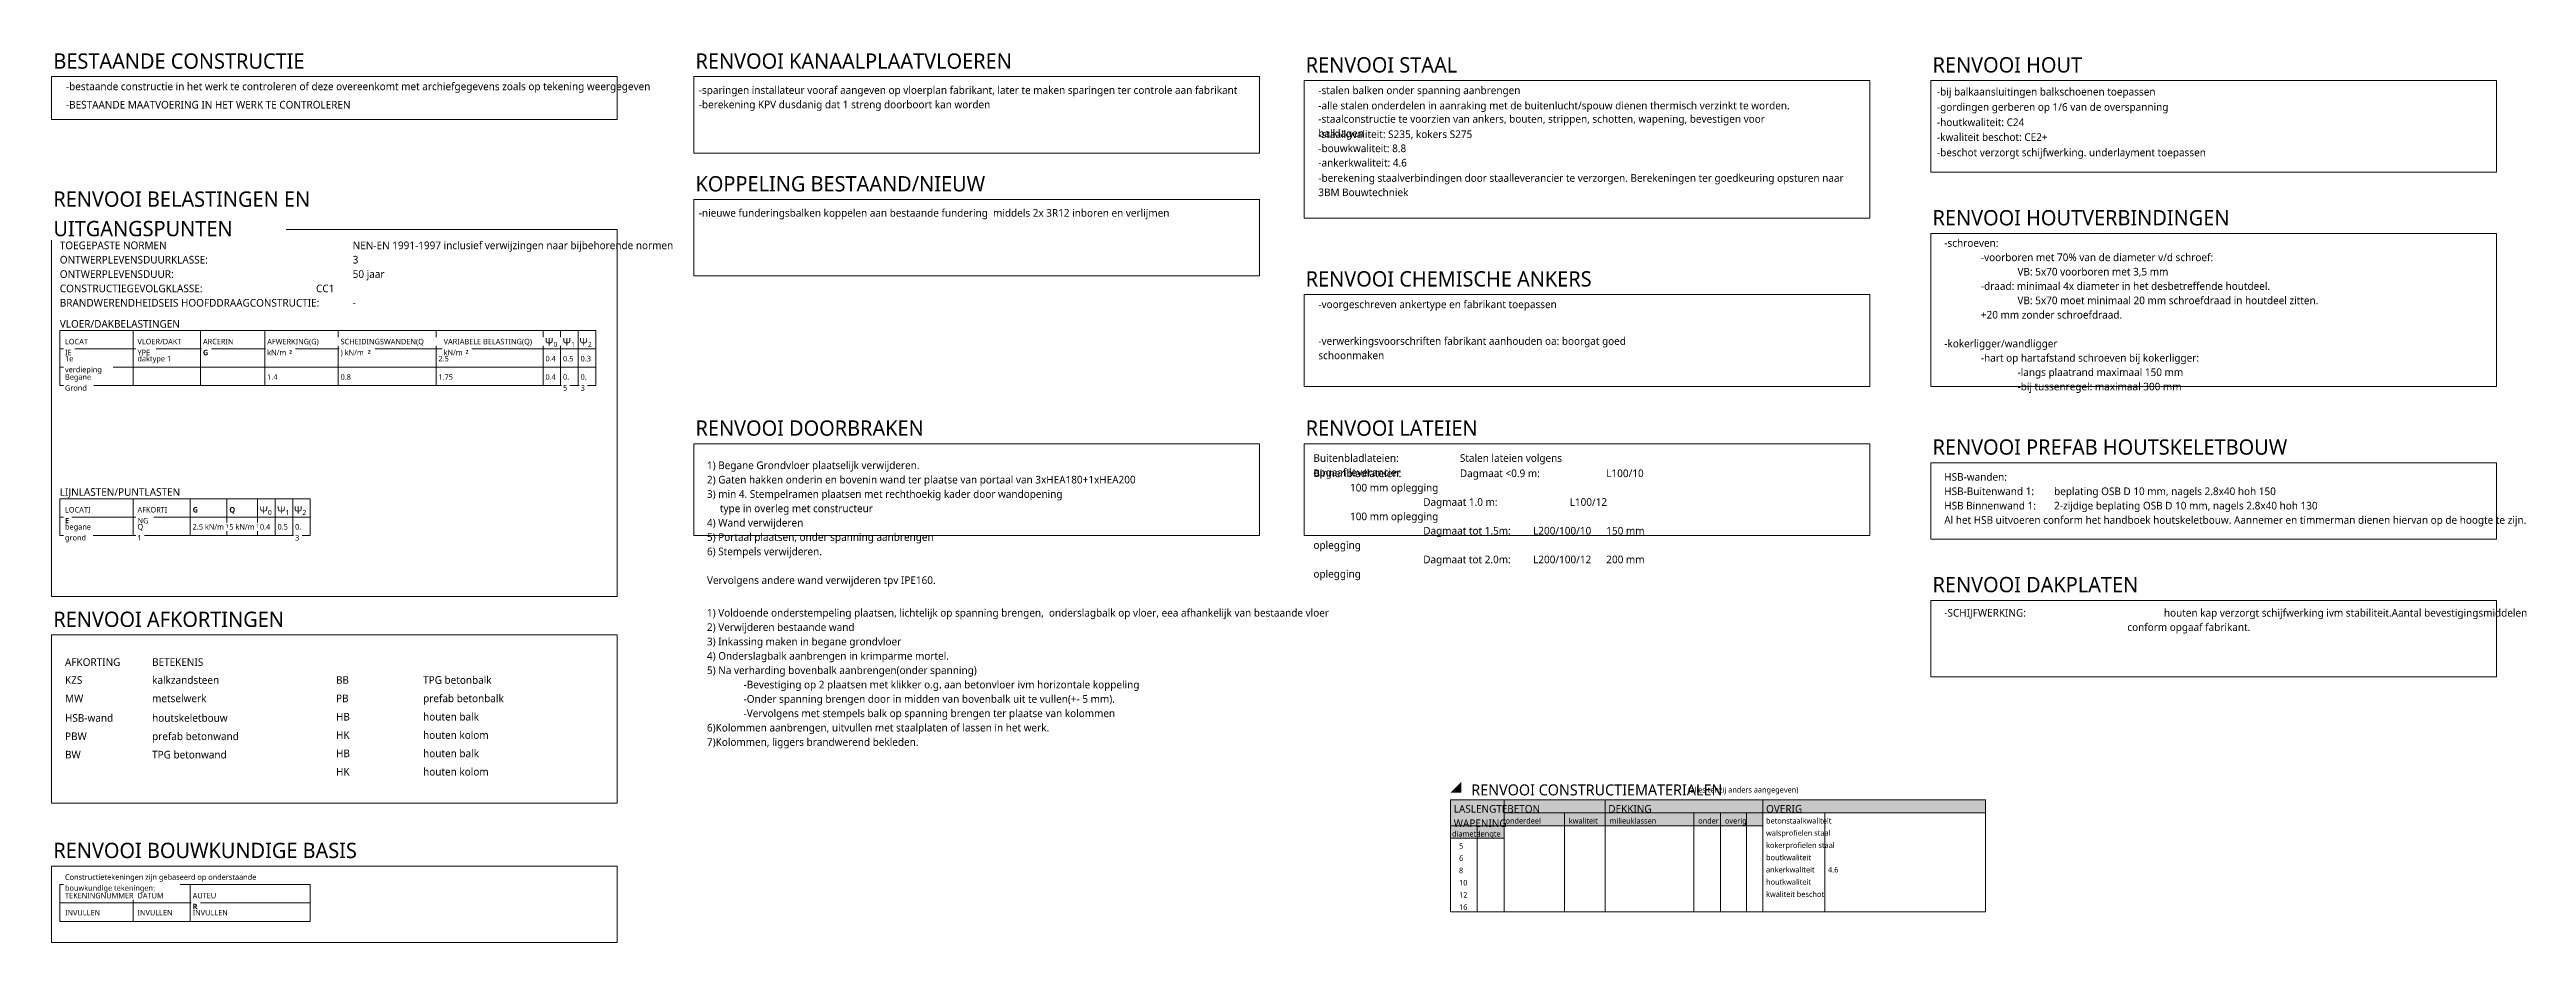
# Model space of a CAD drawing. Header units: millimetres. Extents: x 3415 to 42718, y 1442 to 14886.
# Drawn here: x 14309 to 30509, y 5446 to 11287 of the extents above; entities that cross this region are included whole.
import ezdxf

# ---------------------------------------------------------------- set-up
doc = ezdxf.new("R2010")
doc.units = ezdxf.units.MM
for name, color, linetype, lineweight in [('A-ANNO-NOTE', 131, 'Continuous', 18), ('A-DETL', 90, 'Continuous', 13), ('G-ANNO-TEXT', 231, 'Continuous', 13)]:
    doc.layers.add(name, color=color, linetype=linetype, lineweight=lineweight)
doc.styles.add('Segoe UI', font='segoeui.ttf', dxfattribs={"height": 100})
doc.styles.add('Segoe UI_1', font='segoeui.ttf', dxfattribs={"height": 50})
doc.styles.add('Segoe UI_2', font='segoeui.ttf', dxfattribs={"height": 50})
doc.styles.add('Segoe UI_3', font='segoeui.ttf', dxfattribs={"height": 32.495738})
doc.styles.add('Segoe UI_4', font='segoeui.ttf', dxfattribs={"height": 36})
doc.styles.add('Segoe UI_5', font='segoeui.ttf', dxfattribs={"height": 23.396931})
doc.styles.add('Segoe UI_B', font='segoeui.ttf', dxfattribs={"height": 36})
doc.styles.add('Segoe UI_B_1', font='segoeui.ttf', dxfattribs={"height": 23.396931})
doc.styles.add('Segoe UI_B_2', font='segoeui.ttf', dxfattribs={"height": 50})
doc.styles.add('Segoe UI_B_3', font='segoeui.ttf', dxfattribs={"height": 72})

msp = doc.modelspace()

# ---------------------------------------------------------------- texts
at = {"layer": 'G-ANNO-TEXT', "color": 7, "char_height": 50, "attachment_point": 1, "style": 'Segoe UI_1'}
for s, insert, width in [('-sparingen installateur vooraf aangeven op vloerplan fabrikant, later te maken sparingen ter controle aan fabrikant', (18555.2, 11047), 4287.425), ('-berekening KPV dusdanig dat 1 streng doorboort kan worden', (18555.2, 10953), 2347.341), ('-nieuwe funderingsbalken koppelen aan bestaande fundering  middels 2x 3R12 inboren en verlijmen', (18555.2, 10243.5), 3774.345), ('-schroeven:', (26701.6, 10046.9), 429.704), ('^I', (26701.6, 9953), 290.211), ('-voorboren met 70% van de diameter v/d schroef:', (26941, 9953), 1875.949), ('^I^I', (26701.6, 9859), 580.422), ('^I', (26701.6, 9765.1), 290.211), ('-draad: minimaal 4x diameter in het desbetreffende houtdeel.', (26941, 9765.1), 2312.067), ('VB: 5x70 voorboren met 3,5 mm', (27180.5, 9859), 1212.151), ('^I^I', (26701.6, 9671.2), 580.422), ('^I', (26701.6, 9577.3), 290.211), ('+20 mm zonder schroefdraad.', (26941, 9577.3), 1135.189), ('VB: 5x70 moet minimaal 20 mm schroefdraad in houtdeel zitten.', (27180.5, 9671.2), 2414.683), ('^I', (26701.6, 9295.5), 290.211), ('-kokerligger/wandligger', (26701.6, 9389.4), 905.907), ('-hart op hartafstand schroeven bij kokerligger:', (26941, 9295.5), 1736.455), ('^I^I', (26701.6, 9201.6), 580.422), ('^I^I', (26701.6, 9107.6), 580.422), ('-langs plaatrand maximaal 150 mm', (27180.5, 9201.6), 1327.594), ('-bij tussenregel: maximaal 300 mm', (27180.5, 9107.6), 1313.164), ('^I^I', (26701.6, 9013.7), 580.422), ('^I^I^I', (22575.5, 7976.6), 870.633), ('Dagmaat tot 2.0m:', (23293.8, 7976.6), 699.072), ('^I', (23870.6, 7976.6), 171.561), ('L200/100/12', (24012.1, 7976.6), 479.409), ('^I', (24407.7, 7976.6), 101.013), ('200 mm ', (24491, 7976.6), 335.105), ('Vervolgens andere wand verwijderen tpv IPE160.', (18608.8, 7841), 1819.831), ('oplegging', (22575.5, 7882.6), 383.207), ('1) Voldoende onderstempeling plaatsen, lichtelijk op spanning brengen,  onderslagbalk op vloer, eea afhankelijk van bestaande vloer', (18608.8, 7627.6), 4983.289), ('-SCHIJFWERKING:', (26701.6, 7627.6), 673.418), ('^I^I^I^I', (27257.2, 7627.6), 1067.848), ('houten kap verzorgt schijfwerking ivm stabiliteit.Aantal bevestigingsmiddelen', (28138.3, 7627.6), 2897.299), ('2) Verwijderen bestaande wand', (18608.8, 7533.7), 1180.084), ('^I^I^I^I^I', (26701.6, 7533.7), 1451.054), ('conform opgaaf fabrikant.', (27898.8, 7533.7), 976.455), ('4) Onderslagbalk aanbrengen in krimparme mortel.', (18608.8, 7345.8), 1920.843), ('3) Inkassing maken in begane grondvloer', (18608.8, 7439.8), 1548.86), ('^I', (18608.8, 7158), 290.211), ('5) Na verharding bovenbalk aanbrengen(onder spanning)', (18608.8, 7251.9), 2154.936), ('-Bevestiging op 2 plaatsen met klikker o.g. aan betonvloer ivm horizontale koppeling', (18848.2, 7158), 3184.303), ('^I', (18608.8, 7064), 290.211), ('^I', (18608.8, 6970.1), 290.211), ('-Onder spanning brengen door in midden van bovenbalk uit te vullen(+- 5 mm).', (18848.2, 7064), 3017.552), ('-Vervolgens met stempels balk op spanning brengen ter plaatse van kolommen', (18848.2, 6970.1), 2985.484), ('6)Kolommen aanbrengen, uitvullen met staalplaten of lassen in het werk.', (18608.8, 6876.2), 2730.548), ('7)Kolommen, liggers brandwerend bekleden.', (18608.8, 6782.3), 1681.94)]:
    msp.add_mtext(s, dxfattribs=dict(at, insert=insert, width=width))

# ---------------------------------------------------------------- blocks, each defined once
blk = doc.blocks.new('NLRS_28_GA_renvooi - 3 RENVOOI STAAL-5064073-M_28_01_constructierenvooi')
at = {"layer": 'A-ANNO-NOTE'}
for p, q in [((22514, 11084), (26214, 11084)), ((22514, 10184), (22514, 11084)), ((26214, 11084), (26214, 10184)), ((26214, 10184), (22514, 10184))]:
    blk.add_line(p, q, dxfattribs=at)
at = {"layer": 'A-ANNO-NOTE', "lineweight": 13, "insert": (22525, 11237), "char_height": 100, "width": 1281.1, "attachment_point": 1, "style": 'Segoe UI', "bg_fill": 3, "box_fill_scale": 1.25, "bg_fill_color": 9, "bg_fill_true_color": 13158600, "bg_fill_transparency": 0}
blk.add_mtext('RENVOOI STAAL', dxfattribs=at)
blk = doc.blocks.new('NLRS_28_GA_renvooi - 0 RENVOOI BESTAAND TOESTAND-5064074-M_28_01_constructierenvooi')
at = {"layer": 'A-ANNO-NOTE'}
for p, q in [((14322, 11110), (18022, 11110)), ((14322, 10830), (14322, 11110)), ((18022, 11110), (18022, 10830)), ((18022, 10830), (14322, 10830))]:
    blk.add_line(p, q, dxfattribs=at)
at = {"layer": 'A-ANNO-NOTE', "lineweight": 13, "insert": (14334, 11262), "char_height": 100, "width": 2098.82, "attachment_point": 1, "style": 'Segoe UI', "bg_fill": 3, "box_fill_scale": 1.25, "bg_fill_color": 9, "bg_fill_true_color": 13158600, "bg_fill_transparency": 0}
blk.add_mtext('BESTAANDE CONSTRUCTIE', dxfattribs=at)
blk = doc.blocks.new('NLRS_28_GA_renvooi - 0 RENVOOI BELASTINGEN EN UITGANGSPUNTEN-4098896-M_28_01_constructierenvooi')
at = {"layer": 'A-ANNO-NOTE'}
for p, q in [((14322, 10110), (18022, 10110)), ((14322, 7710), (14322, 10110)), ((18022, 10110), (18022, 7710)), ((18022, 7710), (14322, 7710))]:
    blk.add_line(p, q, dxfattribs=at)
at = {"layer": 'A-ANNO-NOTE', "lineweight": 13, "insert": (14334, 10359), "char_height": 100, "width": 2142.11, "attachment_point": 1, "style": 'Segoe UI', "bg_fill": 3, "box_fill_scale": 1.25, "bg_fill_color": 9, "bg_fill_true_color": 13158600, "bg_fill_transparency": 0}
blk.add_mtext('RENVOOI BELASTINGEN EN', dxfattribs=at)
at = {"layer": 'A-ANNO-NOTE', "lineweight": 13, "insert": (14334, 10166), "char_height": 100, "width": 1495.95, "attachment_point": 1, "style": 'Segoe UI', "bg_fill": 3, "box_fill_scale": 1.25, "bg_fill_color": 9, "bg_fill_true_color": 13158600, "bg_fill_transparency": 0}
blk.add_mtext('UITGANGSPUNTEN', dxfattribs=at)
blk = doc.blocks.new('NLRS_28_GA_renvooi - 0 RENVOOI AFKORTINGEN-5064075-M_28_01_constructierenvooi')
at = {"layer": 'A-ANNO-NOTE'}
for p, q in [((14322, 7458), (18022, 7458)), ((14322, 6358), (14322, 7458)), ((18022, 7458), (18022, 6358)), ((18022, 6358), (14322, 6358))]:
    blk.add_line(p, q, dxfattribs=at)
at = {"layer": 'A-ANNO-NOTE', "lineweight": 13, "insert": (14334, 7610), "char_height": 100, "width": 1933.67, "attachment_point": 1, "style": 'Segoe UI', "bg_fill": 3, "box_fill_scale": 1.25, "bg_fill_color": 9, "bg_fill_true_color": 13158600, "bg_fill_transparency": 0}
blk.add_mtext('RENVOOI AFKORTINGEN', dxfattribs=at)
blk = doc.blocks.new('NLRS_28_GA_renvooi - 0 RENVOOI BOUWKUNDIGE BASIS-4098898-M_28_01_constructierenvooi')
at = {"layer": 'A-ANNO-NOTE'}
for p, q in [((14322, 5946), (18022, 5946)), ((14322, 5446), (14322, 5946)), ((18022, 5946), (18022, 5446)), ((18022, 5446), (14322, 5446))]:
    blk.add_line(p, q, dxfattribs=at)
at = {"layer": 'A-ANNO-NOTE', "lineweight": 13, "insert": (14334, 6098), "char_height": 100, "width": 2526.92, "attachment_point": 1, "style": 'Segoe UI', "bg_fill": 3, "box_fill_scale": 1.25, "bg_fill_color": 9, "bg_fill_true_color": 13158600, "bg_fill_transparency": 0}
blk.add_mtext('RENVOOI BOUWKUNDIGE BASIS', dxfattribs=at)
blk = doc.blocks.new('NLRS_28_GA_renvooi - 5 RENVOOI HOUT-5064076-M_28_01_constructierenvooi')
at = {"layer": 'A-ANNO-NOTE'}
for p, q in [((26614, 11084), (30314, 11084)), ((26614, 10484), (26614, 11084)), ((30314, 11084), (30314, 10484)), ((30314, 10484), (26614, 10484))]:
    blk.add_line(p, q, dxfattribs=at)
at = {"layer": 'A-ANNO-NOTE', "lineweight": 13, "insert": (26625, 11237), "char_height": 100, "width": 1257.05, "attachment_point": 1, "style": 'Segoe UI', "bg_fill": 3, "box_fill_scale": 1.25, "bg_fill_color": 9, "bg_fill_true_color": 13158600, "bg_fill_transparency": 0}
blk.add_mtext('RENVOOI HOUT', dxfattribs=at)
blk = doc.blocks.new('NLRS_28_GA_renvooi - 5 RENVOOI HOUTVERBINDINGEN-4098900-M_28_01_constructierenvooi')
at = {"layer": 'A-ANNO-NOTE'}
for p, q in [((26614, 10084), (30314, 10084)), ((26614, 9084), (26614, 10084)), ((30314, 10084), (30314, 9084)), ((30314, 9084), (26614, 9084))]:
    blk.add_line(p, q, dxfattribs=at)
at = {"layer": 'A-ANNO-NOTE', "lineweight": 13, "insert": (26625, 10237), "char_height": 100, "width": 2475.61, "attachment_point": 1, "style": 'Segoe UI', "bg_fill": 3, "box_fill_scale": 1.25, "bg_fill_color": 9, "bg_fill_true_color": 13158600, "bg_fill_transparency": 0}
blk.add_mtext('RENVOOI HOUTVERBINDINGEN', dxfattribs=at)
blk = doc.blocks.new('NLRS_28_GA_renvooi - 5 RENVOOI PREFAB HOUTSKELETBOUW-4098901-M_28_01_constructierenvooi')
at = {"layer": 'A-ANNO-NOTE'}
for p, q in [((26614, 8584), (30314, 8584)), ((26614, 8084), (26614, 8584)), ((30314, 8584), (30314, 8084)), ((30314, 8084), (26614, 8084))]:
    blk.add_line(p, q, dxfattribs=at)
at = {"layer": 'A-ANNO-NOTE', "lineweight": 13, "insert": (26625, 8737), "char_height": 100, "width": 2950.21, "attachment_point": 1, "style": 'Segoe UI', "bg_fill": 3, "box_fill_scale": 1.25, "bg_fill_color": 9, "bg_fill_true_color": 13158600, "bg_fill_transparency": 0}
blk.add_mtext('RENVOOI PREFAB HOUTSKELETBOUW', dxfattribs=at)
blk = doc.blocks.new('NLRS_28_GA_renvooi - 5 RENVOOI DAKPLATEN-4098902-M_28_01_constructierenvooi')
at = {"layer": 'A-ANNO-NOTE'}
for p, q in [((26614, 7684), (30314, 7684)), ((26614, 7184), (26614, 7684)), ((30314, 7684), (30314, 7184)), ((30314, 7184), (26614, 7184))]:
    blk.add_line(p, q, dxfattribs=at)
at = {"layer": 'A-ANNO-NOTE', "lineweight": 13, "insert": (26625, 7837), "char_height": 100, "width": 1728.44, "attachment_point": 1, "style": 'Segoe UI', "bg_fill": 3, "box_fill_scale": 1.25, "bg_fill_color": 9, "bg_fill_true_color": 13158600, "bg_fill_transparency": 0}
blk.add_mtext('RENVOOI DAKPLATEN', dxfattribs=at)
blk = doc.blocks.new('NLRS_28_GA_renvooi - 2 RENVOOI KANAALPLAATVLOEREN-4098903-M_28_01_constructierenvooi')
at = {"layer": 'A-ANNO-NOTE'}
for p, q in [((18522, 11110), (22222, 11110)), ((18522, 10610), (18522, 11110)), ((22222, 11110), (22222, 10610)), ((22222, 10610), (18522, 10610))]:
    blk.add_line(p, q, dxfattribs=at)
at = {"layer": 'A-ANNO-NOTE', "lineweight": 13, "insert": (18534, 11262), "char_height": 100, "width": 2671.22, "attachment_point": 1, "style": 'Segoe UI', "bg_fill": 3, "box_fill_scale": 1.25, "bg_fill_color": 9, "bg_fill_true_color": 13158600, "bg_fill_transparency": 0}
blk.add_mtext('RENVOOI KANAALPLAATVLOEREN', dxfattribs=at)
blk = doc.blocks.new('NLRS_28_GA_renvooi - 2 RENVOOI CHEMISCHE ANKERS-4098904-M_28_01_constructierenvooi')
at = {"layer": 'A-ANNO-NOTE'}
for p, q in [((22514, 9684), (26214, 9684)), ((22514, 9084), (22514, 9684)), ((26214, 9684), (26214, 9084)), ((26214, 9084), (22514, 9084))]:
    blk.add_line(p, q, dxfattribs=at)
at = {"layer": 'A-ANNO-NOTE', "lineweight": 13, "insert": (22525, 9837), "char_height": 100, "width": 2403.46, "attachment_point": 1, "style": 'Segoe UI', "bg_fill": 3, "box_fill_scale": 1.25, "bg_fill_color": 9, "bg_fill_true_color": 13158600, "bg_fill_transparency": 0}
blk.add_mtext('RENVOOI CHEMISCHE ANKERS', dxfattribs=at)
blk = doc.blocks.new('NLRS_28_GA_renvooi - 2 RENVOOI LATEIEN-4098905-M_28_01_constructierenvooi')
at = {"layer": 'A-ANNO-NOTE'}
for p, q in [((22514, 8708), (26214, 8708)), ((22514, 8108), (22514, 8708)), ((26214, 8708), (26214, 8108)), ((26214, 8108), (22514, 8108))]:
    blk.add_line(p, q, dxfattribs=at)
at = {"layer": 'A-ANNO-NOTE', "lineweight": 13, "insert": (22525, 8861), "char_height": 100, "width": 1430.21, "attachment_point": 1, "style": 'Segoe UI', "bg_fill": 3, "box_fill_scale": 1.25, "bg_fill_color": 9, "bg_fill_true_color": 13158600, "bg_fill_transparency": 0}
blk.add_mtext('RENVOOI LATEIEN', dxfattribs=at)
blk = doc.blocks.new('NLRS_28_GA_renvooi - 2 KOPPELING BESTAAND_NIEUW-4098906-M_28_01_constructierenvooi')
at = {"layer": 'A-ANNO-NOTE'}
for p, q in [((18522, 10307), (22222, 10307)), ((18522, 9807), (18522, 10307)), ((22222, 10307), (22222, 9807)), ((22222, 9807), (18522, 9807))]:
    blk.add_line(p, q, dxfattribs=at)
at = {"layer": 'A-ANNO-NOTE', "lineweight": 13, "insert": (18534, 10459), "char_height": 100, "width": 2411.48, "attachment_point": 1, "style": 'Segoe UI', "bg_fill": 3, "box_fill_scale": 1.25, "bg_fill_color": 9, "bg_fill_true_color": 13158600, "bg_fill_transparency": 0}
blk.add_mtext('KOPPELING BESTAAND/NIEUW', dxfattribs=at)
blk = doc.blocks.new('NLRS_28_LAB_betonstempel - Type 1-4098956-M_28_01_constructierenvooi')
at = {"layer": 'A-ANNO-NOTE', "lineweight": 13}
for points in [[(23472, 6427), (23543, 6498), (23543, 6427)], [(26972, 6378), (26972, 6293), (25514, 6293), (25514, 6208), (23822, 6208), (23822, 6128), (23472, 6128), (23472, 6208), (23472, 6378)]]:
    blk.add_hatch(color=256, dxfattribs=at).paths.add_polyline_path(points)
at = {"layer": 'A-ANNO-NOTE'}
for p, q in [((26972, 6378), (23472, 6378)), ((23472, 6378), (23472, 6208)), ((23472, 6378), (26972, 6378)), ((23472, 5647), (23472, 6378)), ((23822, 5647), (23822, 6378)), ((24483, 5647), (24483, 6378)), ((25514, 5647), (25514, 6378)), ((26972, 6293), (26972, 6378)), ((26972, 6378), (26972, 5647)), ((23472, 6208), (23472, 6128)), ((23472, 6208), (25514, 6208)), ((23647, 5647), (23647, 6208)), ((23822, 6293), (26972, 6293)), ((23822, 6128), (23822, 6208)), ((23822, 6208), (25514, 6208)), ((24217, 5647), (24217, 6293)), ((25064, 5647), (25064, 6293)), ((25238, 5647), (25238, 6293)), ((25409, 5647), (25409, 6293)), ((25514, 6208), (25514, 6293)), ((25514, 6293), (26972, 6293)), ((25920, 5647), (25920, 6293)), ((23472, 6128), (23822, 6128)), ((23472, 6128), (23822, 6128)), ((26972, 5647), (23472, 5647))]:
    blk.add_line(p, q, dxfattribs=at)
at = {"layer": 'A-ANNO-NOTE', "lineweight": 13, "attachment_point": 1}
for s, insert, char_height, width, style in [('RENVOOI CONSTRUCTIEMATERIALEN', (23608, 6480), 72, 2190.21, 'Segoe UI_B_3'), ('LASLENGTE ', (23493, 6345), 50, 485.82, 'Segoe UI_B_2'), ('BETON', (23843, 6345), 50, 280.59, 'Segoe UI_B_2'), ('DEKKING', (24504, 6345), 50, 371.98, 'Segoe UI_B_2'), ('(alles tenzij anders aangegeven)', (25026, 6463), 36, 907.51, 'Segoe UI_4'), ('OVERIG', (25536, 6345), 50, 309.45, 'Segoe UI_B_2'), ('diameter', (23482, 6175), 36, 253.33, 'Segoe UI_4'), ('WAPENING', (23493, 6251), 50, 464.98, 'Segoe UI_B_2'), ('lengte', (23657, 6175), 36, 181.18, 'Segoe UI_4'), ('onderdeel', (23832, 6260), 36, 290.21, 'Segoe UI_4'), ('kwaliteit', (24246, 6260), 36, 237.3, 'Segoe UI_4'), ('milieuklassen', (24512, 6260), 36, 378.4, 'Segoe UI_4'), ('onder', (25092, 6260), 36, 168.35, 'Segoe UI_4'), ('overig', (25267, 6260), 36, 177.97, 'Segoe UI_4'), ('walsprofielen staal', (25536, 6180), 36, 524.3, 'Segoe UI_4'), ('betonstaalkwaliteit', (25536, 6260), 36, 535.53, 'Segoe UI_4'), ('6', (23528, 6015), 36, 35.27, 'Segoe UI_4'), ('5', (23528, 6095), 36, 35.27, 'Segoe UI_4'), ('kokerprofielen staal', (25536, 6100), 36, 559.58, 'Segoe UI_4'), ('boutkwaliteit', (25536, 6020), 36, 371.98, 'Segoe UI_4'), ('8', (23528, 5935), 36, 35.27, 'Segoe UI_4'), ('10', (23528, 5855), 36, 70.55, 'Segoe UI_4'), ('ankerkwaliteit', (25536, 5940), 36, 394.43, 'Segoe UI_4'), ('houtkwaliteit ', (25536, 5860), 36, 388.02, 'Segoe UI_4'), ('12', (23528, 5775), 36, 70.55, 'Segoe UI_4'), ('16', (23528, 5695), 36, 70.55, 'Segoe UI_4'), ('kwaliteit beschot', (25536, 5780), 36, 479.41, 'Segoe UI_4')]:
    blk.add_mtext(s, dxfattribs=dict(at, insert=insert, char_height=char_height, width=width, style=style))
blk = doc.blocks.new('NLRS_28_GA_renvooi - 0 RENVOOI DOORBRAKEN-4098907-M_28_01_constructierenvooi')
at = {"layer": 'A-ANNO-NOTE'}
for p, q in [((18522, 8708), (22222, 8708)), ((18522, 8108), (18522, 8708)), ((22222, 8708), (22222, 8108)), ((22222, 8108), (18522, 8108))]:
    blk.add_line(p, q, dxfattribs=at)
at = {"layer": 'A-ANNO-NOTE', "lineweight": 13, "insert": (18534, 8861), "char_height": 100, "width": 1916.03, "attachment_point": 1, "style": 'Segoe UI', "bg_fill": 3, "box_fill_scale": 1.25, "bg_fill_color": 9, "bg_fill_true_color": 13158600, "bg_fill_transparency": 0}
blk.add_mtext('RENVOOI DOORBRAKEN', dxfattribs=at)

# ---------------------------------------------------------------- linework, layer by layer
at = {"layer": 'A-DETL', "lineweight": 18}
for p, q in [((14376.6, 9448.5), (17881.6, 9448.5)), ((14376.6, 9448.5), (14376.6, 9328.5)), ((14856.6, 9448.5), (14856.6, 9328.5)), ((15296.6, 9448.5), (15296.6, 9328.5)), ((15716.6, 9448.5), (15716.6, 9328.5)), ((16196.6, 9448.5), (16196.6, 9328.5)), ((16836.6, 9448.5), (16836.6, 9328.5)), ((17536.6, 9448.5), (17536.6, 9328.5)), ((17651.6, 9448.5), (17651.6, 9328.5)), ((17766.6, 9448.5), (17766.6, 9328.5)), ((17881.6, 9448.5), (17881.6, 9328.5)), ((14376.6, 9328.5), (17881.6, 9328.5)), ((14376.6, 9328.5), (17881.6, 9328.5)), ((14376.6, 9328.5), (14376.6, 9208.5)), ((14856.6, 9328.5), (14856.6, 9208.5)), ((15296.6, 9328.5), (15296.6, 9208.5)), ((15716.6, 9328.5), (15716.6, 9208.5)), ((16196.6, 9328.5), (16196.6, 9208.5)), ((16836.6, 9328.5), (16836.6, 9208.5)), ((17536.6, 9328.5), (17536.6, 9208.5)), ((17651.6, 9328.5), (17651.6, 9208.5)), ((17766.6, 9328.5), (17766.6, 9208.5)), ((17881.6, 9328.5), (17881.6, 9208.5)), ((14376.6, 9208.5), (17881.6, 9208.5)), ((14376.6, 9208.5), (17881.6, 9208.5)), ((14376.6, 9208.5), (14376.6, 9088.5)), ((14376.6, 9088.5), (17881.6, 9088.5)), ((14856.6, 9208.5), (14856.6, 9088.5)), ((15296.6, 9208.5), (15296.6, 9088.5)), ((15716.6, 9208.5), (15716.6, 9088.5)), ((16196.6, 9208.5), (16196.6, 9088.5)), ((16836.6, 9208.5), (16836.6, 9088.5)), ((17536.6, 9208.5), (17536.6, 9088.5)), ((17651.6, 9208.5), (17651.6, 9088.5)), ((17766.6, 9208.5), (17766.6, 9088.5)), ((17881.6, 9208.5), (17881.6, 9088.5)), ((14376.6, 8348.5), (16014.1, 8348.5)), ((14376.6, 8348.5), (14376.6, 8228.5)), ((14856.6, 8348.5), (14856.6, 8228.5)), ((15229.1, 8348.5), (15229.1, 8228.5)), ((15469.1, 8348.5), (15469.1, 8228.5)), ((15669.1, 8348.5), (15669.1, 8228.5)), ((15784.1, 8348.5), (15784.1, 8228.5)), ((15899.1, 8348.5), (15899.1, 8228.5)), ((16014.1, 8348.5), (16014.1, 8228.5)), ((14376.6, 8228.5), (16014.1, 8228.5)), ((14376.6, 8228.5), (16014.1, 8228.5)), ((14376.6, 8228.5), (14376.6, 8108.5)), ((14376.6, 8108.5), (16014.1, 8108.5)), ((14856.6, 8228.5), (14856.6, 8108.5)), ((15229.1, 8228.5), (15229.1, 8108.5)), ((15469.1, 8228.5), (15469.1, 8108.5)), ((15669.1, 8228.5), (15669.1, 8108.5)), ((15784.1, 8228.5), (15784.1, 8108.5)), ((15899.1, 8228.5), (15899.1, 8108.5)), ((16014.1, 8228.5), (16014.1, 8108.5)), ((14376.6, 5824.2), (16014.1, 5824.2)), ((14376.6, 5824.2), (14376.6, 5704.2)), ((14376.6, 5704.2), (16014.1, 5704.2)), ((14376.6, 5704.2), (16014.1, 5704.2)), ((14376.6, 5704.2), (14376.6, 5584.2)), ((14856.6, 5824.2), (14856.6, 5704.2)), ((14856.6, 5704.2), (14856.6, 5584.2)), ((15229.1, 5824.2), (15229.1, 5704.2)), ((15229.1, 5704.2), (15229.1, 5584.2)), ((16014.1, 5824.2), (16014.1, 5704.2)), ((16014.1, 5704.2), (16014.1, 5584.2)), ((14376.6, 5584.2), (16014.1, 5584.2))]:
    msp.add_line(p, q, dxfattribs=at)

# ---------------------------------------------------------------- block references
at = {"layer": 'A-ANNO-NOTE', "lineweight": 13}
for name in ['NLRS_28_GA_renvooi - 0 RENVOOI BESTAAND TOESTAND-5064074-M_28_01_constructierenvooi', 'NLRS_28_GA_renvooi - 3 RENVOOI STAAL-5064073-M_28_01_constructierenvooi', 'NLRS_28_GA_renvooi - 5 RENVOOI HOUT-5064076-M_28_01_constructierenvooi', 'NLRS_28_GA_renvooi - 2 RENVOOI CHEMISCHE ANKERS-4098904-M_28_01_constructierenvooi', 'NLRS_28_GA_renvooi - 0 RENVOOI DOORBRAKEN-4098907-M_28_01_constructierenvooi', 'NLRS_28_GA_renvooi - 2 RENVOOI LATEIEN-4098905-M_28_01_constructierenvooi', 'NLRS_28_GA_renvooi - 5 RENVOOI PREFAB HOUTSKELETBOUW-4098901-M_28_01_constructierenvooi', 'NLRS_28_LAB_betonstempel - Type 1-4098956-M_28_01_constructierenvooi']:
    msp.add_blockref(name, (0, 0), dxfattribs=at)

msp.set_redraw_order([(e.dxf.handle, doc.entitydb.next_handle()) for e in msp.query("TEXT MTEXT ATTDEF DIMENSION ARC_DIMENSION")])  # texts and dimensions are drawn at this point

# ---------------------------------------------------------------- next in the draw order: block references
at = {"layer": 'A-ANNO-NOTE', "lineweight": 13}
for name in ['NLRS_28_GA_renvooi - 2 RENVOOI KANAALPLAATVLOEREN-4098903-M_28_01_constructierenvooi', 'NLRS_28_GA_renvooi - 0 RENVOOI BELASTINGEN EN UITGANGSPUNTEN-4098896-M_28_01_constructierenvooi', 'NLRS_28_GA_renvooi - 2 KOPPELING BESTAAND_NIEUW-4098906-M_28_01_constructierenvooi', 'NLRS_28_GA_renvooi - 5 RENVOOI HOUTVERBINDINGEN-4098900-M_28_01_constructierenvooi', 'NLRS_28_GA_renvooi - 5 RENVOOI DAKPLATEN-4098902-M_28_01_constructierenvooi', 'NLRS_28_GA_renvooi - 0 RENVOOI BOUWKUNDIGE BASIS-4098898-M_28_01_constructierenvooi']:
    msp.add_blockref(name, (0, 0), dxfattribs=at)

# ---------------------------------------------------------------- next in the draw order: texts
at = {"layer": 'A-ANNO-NOTE', "lineweight": 13, "insert": (25941.6, 5940.1), "char_height": 36, "width": 84.979, "attachment_point": 1, "style": 'Segoe UI_4', "bg_fill": 3, "box_fill_scale": 1.25, "bg_fill_color": 9, "bg_fill_true_color": 13158600, "bg_fill_transparency": 0}
msp.add_mtext('4.6', dxfattribs=at)
at = {"layer": 'G-ANNO-TEXT', "color": 7, "char_height": 50, "attachment_point": 1}
for s, insert, width, style in [('-bestaande constructie in het werk te controleren of deze overeenkomt met archiefgegevens zoals op tekening weergegeven', (14416, 11071.3), 4688.269, 'Segoe UI_1'), ('-stalen balken onder spanning aanbrengen', (22607.6, 11045.5), 1612.995, 'Segoe UI_1'), ('-BESTAANDE MAATVOERING IN HET WERK TE CONTROLEREN', (14416, 10951.3), 2353.755, 'Segoe UI_1'), ('-alle stalen onderdelen in aanraking met de buitenlucht/spouw dienen thermisch verzinkt te worden.', (22607.6, 10945.8), 3772.741, 'Segoe UI_1'), ('-staalconstructie te voorzien van ankers, bouten, strippen, schotten, wapening, bevestigen voor ', (22607.6, 10858.3), 3570.716, 'Segoe UI_1'), ('-staalkwaliteit: S235, kokers S275', (22607.6, 10758.3), 1234.599, 'Segoe UI_1'), ('balklagen ', (22607.6, 10764.4), 386.413, 'Segoe UI_1'), ('-bouwkwaliteit: 8.8', (22607.6, 10666), 705.485, 'Segoe UI_1'), ('-ankerkwaliteit: 4.6', (22607.6, 10572), 703.882, 'Segoe UI_1'), ('-berekening staalverbindingen door staalleverancier te verzorgen. Berekeningen ter goedkeuring opsturen naar ', (22607.6, 10472), 4192.826, 'Segoe UI_1'), ('3BM Bouwtechniek', (22607.6, 10378.1), 718.312, 'Segoe UI_1'), ('-voorgeschreven ankertype en fabrikant toepassen', (22607.6, 9645.5), 1898.396, 'Segoe UI_1'), ('-verwerkingsvoorschriften fabrikant aanhouden oa: boorgat goed ', (22607.6, 9405.5), 2470.801, 'Segoe UI_1'), ('schoonmaken', (22607.6, 9311.6), 521.097, 'Segoe UI_1'), ('1) Begane Grondvloer plaatselijk verwijderen.', (18608.8, 8592.5), 1686.751, 'Segoe UI_1'), ('Buitenbladlateien:', (22575.5, 8640.1), 671.814, 'Segoe UI_1'), ('^I^I', (23129.8, 8640.1), 489.029, 'Segoe UI_1'), ('Stalen lateien volgens ', (23533.3, 8640.1), 843.375, 'Segoe UI_1'), ('2) Gaten hakken onderin en bovenin wand ter plaatse van portaal van 3xHEA180+1xHEA200', (18608.8, 8498.5), 3458.48, 'Segoe UI_1'), ('^I', (22575.5, 8446.2), 290.211, 'Segoe UI_1'), ('opgaaf leverancier', (22575.5, 8546.2), 691.055, 'Segoe UI_1'), ('Binnenbladlateien:', (22575.5, 8540.1), 691.055, 'Segoe UI_1'), ('100 mm oplegging', (22814.9, 8446.2), 718.312, 'Segoe UI_1'), ('^I^I', (23145.6, 8540.1), 469.789, 'Segoe UI_1'), ('Dagmaat <0.9 m:', (23533.3, 8540.1), 649.367, 'Segoe UI_1'), ('^I^I', (24069, 8540.1), 511.477, 'Segoe UI_1'), ('L100/10', (24491, 8540.1), 306.245, 'Segoe UI_1'), ('^I', (24743.7, 8540.1), 274.177, 'Segoe UI_1'), ('HSB-wanden:', (26701.6, 8516.5), 540.337, 'Segoe UI_B_2'), ('HSB-Buitenwand 1:', (26701.6, 8422.6), 716.709, 'Segoe UI_1'), ('beplating OSB D 10 mm, nagels 2.8x40 hoh 150', (27419.9, 8422.6), 1792.573, 'Segoe UI_1'), ('3) min 4. Stempelramen plaatsen met rechthoekig kader door wandopening', (18608.8, 8404.6), 2847.594, 'Segoe UI_1'), ('     type in overleg met constructeur', (18608.8, 8310.7), 1343.628, 'Segoe UI_1'), ('^I^I^I', (22575.5, 8352.3), 870.633, 'Segoe UI_1'), ('Dagmaat 1.0 m:', (23293.8, 8352.3), 591.645, 'Segoe UI_1'), ('^I^I', (23782, 8352.3), 569.198, 'Segoe UI_1'), ('L100/12', (24251.6, 8352.3), 306.245, 'Segoe UI_1'), ('^I', (24504.3, 8352.3), 274.177, 'Segoe UI_1'), ('HSB Binnenwand 1:', (26701.6, 8328.6), 726.329, 'Segoe UI_1'), ('^I', (27292.9, 8422.6), 153.924, 'Segoe UI_1'), ('^I', (27300.9, 8328.6), 144.304, 'Segoe UI_1'), ('2-zijdige beplating OSB D 10 mm, nagels 2.8x40 hoh 130 ', (27419.9, 8328.6), 2166.16, 'Segoe UI_1'), ('4) Wand verwijderen', (18608.8, 8216.8), 774.43, 'Segoe UI_1'), ('5) Portaal plaatsen, onder spanning aanbrengen', (18608.8, 8122.8), 1800.59, 'Segoe UI_1'), ('^I', (22575.5, 8258.3), 290.211, 'Segoe UI_1'), ('^I^I^I', (22575.5, 8164.4), 870.633, 'Segoe UI_1'), ('100 mm oplegging', (22814.9, 8258.3), 718.312, 'Segoe UI_1'), ('Dagmaat tot 1.5m:', (23293.8, 8164.4), 699.072, 'Segoe UI_1'), ('^I', (23870.6, 8164.4), 171.561, 'Segoe UI_1'), ('L200/100/10', (24012.1, 8164.4), 479.409, 'Segoe UI_1'), ('^I', (24407.7, 8164.4), 101.013, 'Segoe UI_1'), ('150 mm ', (24491, 8164.4), 335.105, 'Segoe UI_1'), ('Al het HSB uitvoeren conform het handboek houtskeletbouw. Aannemer en timmerman dienen hiervan op de hoogte te zijn.', (26701.6, 8234.7), 4675.441, 'Segoe UI_1'), ('6) Stempels verwijderen.', (18608.8, 8028.9), 913.924, 'Segoe UI_1'), ('oplegging', (22575.5, 8070.5), 383.207, 'Segoe UI_1')]:
    msp.add_mtext(s, dxfattribs=dict(at, insert=insert, width=width, style=style))
at = {"layer": 'G-ANNO-TEXT', "color": 39, "char_height": 50, "attachment_point": 1, "style": 'Segoe UI_1'}
for s, insert, width in [('-bij balkaansluitingen balkschoenen toepassen', (26653.8, 11036.4), 1746.075), ('-gordingen gerberen op 1/6 van de overspanning', (26653.8, 10936.4), 1866.329), ('-houtkwaliteit: C24', (26653.8, 10836.4), 707.088), ('-kwaliteit beschot: CE2+', (26653.8, 10739.2), 905.907), ('-beschot verzorgt schijfwerking. underlayment toepassen', (26653.8, 10639.2), 2138.902)]:
    msp.add_mtext(s, dxfattribs=dict(at, insert=insert, width=width))

# ---------------------------------------------------------------- next in the draw order: block references
at = {"layer": 'A-ANNO-NOTE', "lineweight": 13}
msp.add_blockref('NLRS_28_GA_renvooi - 0 RENVOOI AFKORTINGEN-5064075-M_28_01_constructierenvooi', (0, 0), dxfattribs=at)

# ---------------------------------------------------------------- next in the draw order: texts
at = {"layer": 'G-ANNO-TEXT', "color": 39, "attachment_point": 1}
for s, insert, char_height, width, style in [('TOEGEPASTE NORMEN', (14376, 10031.3), 50, 877.046, 'Segoe UI_1'), ('ONTWERPLEVENSDUURKLASSE:', (14376, 9937.4), 50, 1205.738, 'Segoe UI_1'), ('^I^I^I^I^I', (15099.6, 10031.3), 50, 1444.641, 'Segoe UI_1'), ('^I^I^I^I', (15370.8, 9937.4), 50, 1115.949, 'Segoe UI_1'), ('3', (16291.6, 9937.4), 50, 46.498, 'Segoe UI_1'), ('NEN-EN 1991-1997 inclusief verwijzingen naar bijbehorende normen', (16291.6, 10031.3), 50, 2591.054, 'Segoe UI_1'), ('ONTWERPLEVENSDUUR:', (14376, 9843.5), 50, 928.354, 'Segoe UI_1'), ('CONSTRUCTIEGEVOLGKLASSE:', (14376, 9749.5), 50, 1154.43, 'Segoe UI_1'), ('^I^I^I^I^I', (15142, 9843.5), 50, 1393.333, 'Segoe UI_1'), ('^I^I^I^I', (15328.5, 9749.5), 50, 877.046, 'Segoe UI_1'), ('CC1', (16052.1, 9749.5), 50, 152.321, 'Segoe UI_1'), ('50 jaar', (16291.6, 9843.5), 50, 253.333, 'Segoe UI_1'), ('BRANDWERENDHEIDSEIS HOOFDDRAAGCONSTRUCTIE:', (14376, 9655.6), 50, 2113.248, 'Segoe UI_1'), ('^I', (16119.6, 9655.6), 50, 208.439, 'Segoe UI_1'), ('-', (16291.6, 9655.6), 50, 33.671, 'Segoe UI_1'), ('\\fSegoe UI|b0|i0|c161|p34|;Ψ', (17776, 9400.1), 50, 65.738, 'Segoe UI_2'), ('2', (17830.2, 9374.5), 32.5, 30.464, 'Segoe UI_3'), ('\\fSegoe UI|b0|i0|c161|p34|;Ψ', (15683.5, 8300.1), 50, 65.738, 'Segoe UI_2'), ('0', (15737.7, 8274.5), 32.5, 30.464, 'Segoe UI_3'), ('\\fSegoe UI|b0|i0|c161|p34|;Ψ', (15798.5, 8300.1), 50, 65.738, 'Segoe UI_2'), ('1', (15852.7, 8274.5), 32.5, 30.464, 'Segoe UI_3'), ('\\fSegoe UI|b0|i0|c161|p34|;Ψ', (15908.5, 8300.1), 50, 65.738, 'Segoe UI_2'), ('2', (15962.7, 8274.5), 32.5, 30.464, 'Segoe UI_3')]:
    msp.add_mtext(s, dxfattribs=dict(at, insert=insert, char_height=char_height, width=width, style=style))
at = {"layer": 'G-ANNO-TEXT', "color": 7, "char_height": 36, "attachment_point": 1, "bg_fill": 3, "box_fill_scale": 1.25, "bg_fill_color": 9, "bg_fill_true_color": 13158600, "bg_fill_transparency": 0}
for s, insert, width, style in [('LOCAT', (14410, 9394.6), 202.025, 'Segoe UI_B'), ('ARCERIN', (15312.5, 9394.6), 274.177, 'Segoe UI_B'), ('AFWERKING(G) ', (15732.5, 9394.6), 487.426, 'Segoe UI_B'), ('VARIABELE BELASTING(Q) ', (16886.6, 9394.6), 798.481, 'Segoe UI_B'), ('1.4', (15732.5, 9163.2), 84.979, 'Segoe UI_4'), ('0.8', (16212.5, 9163.2), 84.979, 'Segoe UI_4'), ('LOCATI', (14410, 8294.6), 222.869, 'Segoe UI_B'), ('\\fSegoe UI|b1|i0|c0|p34|;G', (15245, 8294.6), 44.895, 'Segoe UI_B'), ('Constructietekeningen zijn gebaseerd op onderstaande ', (14410, 5891.8), 1595.358, 'Segoe UI_4')]:
    msp.add_mtext(s, dxfattribs=dict(at, insert=insert, width=width, style=style))

# ---------------------------------------------------------------- next in the draw order: texts
at = {"layer": 'G-ANNO-TEXT', "color": 39, "attachment_point": 1}
for s, insert, char_height, width, style in [('VLOER/DAKBELASTINGEN', (14376, 9517.8), 50, 1045.4, 'Segoe UI_B_2'), ('\\fSegoe UI|b0|i0|c161|p34|;Ψ', (17551, 9400.1), 50, 65.738, 'Segoe UI_2'), ('\\fSegoe UI|b0|i0|c161|p34|;Ψ', (17666, 9400.1), 50, 65.738, 'Segoe UI_2'), ('0', (17605.2, 9374.5), 32.5, 30.464, 'Segoe UI_3'), ('1', (17720.2, 9374.5), 32.5, 30.464, 'Segoe UI_3'), ('LIJNLASTEN/PUNTLASTEN', (14376, 8417.8), 50, 1069.451, 'Segoe UI_B_2'), ('AFKORTING', (14410, 7305.1), 50, 484.219, 'Segoe UI_B_2'), ('BETEKENIS', (14979.6, 7305.1), 50, 436.118, 'Segoe UI_B_2'), ('KZS', (14410, 7187.9), 50, 142.7, 'Segoe UI_1'), ('kalkzandsteen', (14979.6, 7187.9), 50, 529.114, 'Segoe UI_1'), ('BB', (16182.6, 7187.9), 50, 96.203, 'Segoe UI_1'), ('TPG betonbalk', (16752.3, 7187.9), 50, 551.561, 'Segoe UI_1'), ('MW', (14410, 7067.9), 50, 157.131, 'Segoe UI_1'), ('metselwerk ', (14979.6, 7067.9), 50, 448.945, 'Segoe UI_1'), ('PB', (16182.6, 7067.9), 50, 96.203, 'Segoe UI_1'), ('prefab betonbalk', (16752.3, 7067.9), 50, 644.557, 'Segoe UI_1'), ('HSB-wand', (14410, 6939.8), 50, 389.62, 'Segoe UI_1'), ('PBW', (14410, 6819.8), 50, 176.371, 'Segoe UI_1'), ('houtskeletbouw', (14979.6, 6939.8), 50, 599.662, 'Segoe UI_1'), ('prefab betonwand', (14979.6, 6819.8), 50, 691.055, 'Segoe UI_1'), ('HB', (16182.6, 6947.9), 50, 109.029, 'Segoe UI_1'), ('HK', (16182.6, 6827.9), 50, 110.633, 'Segoe UI_1'), ('houten balk', (16752.3, 6947.9), 50, 447.342, 'Segoe UI_1'), ('houten kolom', (16752.3, 6827.9), 50, 527.51, 'Segoe UI_1'), ('BW', (14410, 6699.8), 50, 128.27, 'Segoe UI_1'), ('TPG betonwand', (14979.6, 6699.8), 50, 598.059, 'Segoe UI_1'), ('HB', (16182.6, 6707.9), 50, 109.029, 'Segoe UI_1'), ('houten balk', (16752.3, 6707.9), 50, 447.342, 'Segoe UI_1'), ('HK', (16182.6, 6587.9), 50, 110.633, 'Segoe UI_1'), ('houten kolom', (16752.3, 6587.9), 50, 527.51, 'Segoe UI_1')]:
    msp.add_mtext(s, dxfattribs=dict(at, insert=insert, char_height=char_height, width=width, style=style))
at = {"layer": 'G-ANNO-TEXT', "color": 7, "char_height": 36, "attachment_point": 1, "bg_fill": 3, "box_fill_scale": 1.25, "bg_fill_color": 9, "bg_fill_true_color": 13158600, "bg_fill_transparency": 0}
for s, insert, width, style in [('IE', (14410, 9323.2), 54.515, 'Segoe UI_B'), ('\\fSegoe UI|b1|i0|c0|p34|;G', (15312.5, 9323.2), 44.895, 'Segoe UI_B'), ('kN/m', (15732.5, 9323.2), 174.768, 'Segoe UI_B'), ('kN/m', (16886.6, 9323.2), 174.768, 'Segoe UI_B'), ('\\fSegoe UI|b1|i0|c0|p34|;E', (14410, 8223.2), 33.671, 'Segoe UI_B'), ('0.4', (15685, 8183.2), 84.979, 'Segoe UI_4'), ('bouwkundige tekeningen:', (14410, 5820.4), 743.966, 'Segoe UI_4')]:
    msp.add_mtext(s, dxfattribs=dict(at, insert=insert, width=width, style=style))

# ---------------------------------------------------------------- next in the draw order: texts
at = {"layer": 'G-ANNO-TEXT', "color": 7, "attachment_point": 1, "bg_fill": 3, "box_fill_scale": 1.25, "bg_fill_color": 9, "bg_fill_true_color": 13158600, "bg_fill_transparency": 0}
for s, insert, char_height, width, style in [('VLOER/DAKT', (14884, 9394.6), 36, 399.24, 'Segoe UI_B'), ('1e ', (14410, 9283.2), 36, 86.582, 'Segoe UI_4'), ('\\fSegoe UI|b1|i0|c0|p34|;2', (15876.7, 9322.2), 23.397, 25.654, 'Segoe UI_B_1'), ('\\fSegoe UI|b1|i0|c0|p34|;2', (17030.8, 9322.2), 23.397, 25.654, 'Segoe UI_B_1'), ('0.4', (17552.5, 9283.2), 36, 84.979, 'Segoe UI_4'), ('AFKORTI', (14884, 8294.6), 36, 267.764, 'Segoe UI_B'), ('begane ', (14410, 8183.2), 36, 230.886, 'Segoe UI_4'), ('0.5', (15800, 8183.2), 36, 84.979, 'Segoe UI_4'), ('TEKENINGNUMMER', (14410, 5770.4), 36, 609.283, 'Segoe UI_B'), ('AUTEU', (15245, 5770.4), 36, 208.439, 'Segoe UI_B')]:
    msp.add_mtext(s, dxfattribs=dict(at, insert=insert, char_height=char_height, width=width, style=style))

# ---------------------------------------------------------------- next in the draw order: texts
at = {"layer": 'G-ANNO-TEXT', "color": 7, "char_height": 36, "attachment_point": 1, "bg_fill": 3, "box_fill_scale": 1.25, "bg_fill_color": 9, "bg_fill_true_color": 13158600, "bg_fill_transparency": 0}
for s, insert, width, style in [('SCHEIDINGSWANDEN(Q', (16212.5, 9394.6), 745.569, 'Segoe UI_B'), ('YPE', (14884, 9323.2), 112.236, 'Segoe UI_B'), ('0.5', (17667.5, 9283.2), 84.979, 'Segoe UI_4'), ('verdieping', (14410, 9211.8), 304.641, 'Segoe UI_4'), ('grond', (14410, 8111.8), 173.165, 'Segoe UI_4'), ('NG', (14884, 8223.2), 96.203, 'Segoe UI_B'), ('2.5 kN/m', (15245, 8183.2), 262.954, 'Segoe UI_4'), ('0.', (15915, 8183.2), 49.705, 'Segoe UI_4'), ('DATUM', (14884, 5770.4), 237.299, 'Segoe UI_B'), ('\\fSegoe UI|b1|i0|c0|p34|;R', (15245, 5699), 41.688, 'Segoe UI_B'), ('INVULLEN', (14410, 5659), 290.211, 'Segoe UI_4')]:
    msp.add_mtext(s, dxfattribs=dict(at, insert=insert, width=width, style=style))

# ---------------------------------------------------------------- next in the draw order: texts
at = {"layer": 'G-ANNO-TEXT', "color": 7, "attachment_point": 1, "bg_fill": 3, "box_fill_scale": 1.25, "bg_fill_color": 9, "bg_fill_true_color": 13158600, "bg_fill_transparency": 0}
for s, insert, char_height, width, style in [('daktype 1', (14884, 9283.2), 36, 280.591, 'Segoe UI_4'), (') kN/m', (16212.5, 9323.2), 36, 216.456, 'Segoe UI_B'), ('2.5', (16852.5, 9283.2), 36, 84.979, 'Segoe UI_4'), ('0.3', (17782.5, 9283.2), 36, 84.979, 'Segoe UI_4'), ('Begane ', (14410, 9163.2), 36, 229.283, 'Segoe UI_4'), ('0.4', (17552.5, 9163.2), 36, 84.979, 'Segoe UI_4'), ('Q', (14884, 8183.2), 36, 48.101, 'Segoe UI_4'), ('1', (15462, 8182.3), 23.4, 24.051, 'Segoe UI_5'), ('3', (15915, 8111.8), 36, 35.274, 'Segoe UI_4'), ('INVULLEN', (15245, 5659), 36, 290.211, 'Segoe UI_4')]:
    msp.add_mtext(s, dxfattribs=dict(at, insert=insert, char_height=char_height, width=width, style=style))

# ---------------------------------------------------------------- next in the draw order: texts
for s, insert, char_height, width, style in [('\\fSegoe UI|b1|i0|c0|p34|;2', (16391.1, 9322.2), 23.397, 25.654, 'Segoe UI_B_1'), ('Grond', (14410, 9091.8), 36, 177.975, 'Segoe UI_4'), ('1.75 ', (16852.5, 9163.2), 36, 137.89, 'Segoe UI_4'), ('0.', (17667.5, 9163.2), 36, 49.705, 'Segoe UI_4'), ('\\fSegoe UI|b1|i0|c0|p34|;Q', (15485, 8294.6), 36, 48.101, 'Segoe UI_B'), ('1', (14884, 8111.8), 36, 35.274, 'Segoe UI_4'), ('INVULLEN', (14884, 5659), 36, 290.211, 'Segoe UI_4')]:
    msp.add_mtext(s, dxfattribs=dict(at, insert=insert, char_height=char_height, width=width, style=style))

# ---------------------------------------------------------------- next in the draw order: texts
at = {"layer": 'G-ANNO-TEXT', "color": 7, "char_height": 36, "attachment_point": 1, "style": 'Segoe UI_4', "bg_fill": 3, "box_fill_scale": 1.25, "bg_fill_color": 9, "bg_fill_true_color": 13158600, "bg_fill_transparency": 0}
for s, insert, width in [('5', (17667.5, 9091.8), 35.274), ('5 kN/m', (15485, 8183.2), 213.249)]:
    msp.add_mtext(s, dxfattribs=dict(at, insert=insert, width=width))

# ---------------------------------------------------------------- next in the draw order: texts
at = {"layer": 'G-ANNO-TEXT', "color": 7, "attachment_point": 1, "bg_fill": 3, "box_fill_scale": 1.25, "bg_fill_color": 9, "bg_fill_true_color": 13158600, "bg_fill_transparency": 0}
for s, insert, char_height, width, style in [('0.', (17782.5, 9163.2), 36, 49.705, 'Segoe UI_4'), ('1', (15661, 8182.3), 23.4, 24.051, 'Segoe UI_5')]:
    msp.add_mtext(s, dxfattribs=dict(at, insert=insert, char_height=char_height, width=width, style=style))

# ---------------------------------------------------------------- next in the draw order: texts
at = {"layer": 'G-ANNO-TEXT', "color": 7, "insert": (17782.5, 9091.8), "char_height": 36, "width": 35.274, "attachment_point": 1, "style": 'Segoe UI_4', "bg_fill": 3, "box_fill_scale": 1.25, "bg_fill_color": 9, "bg_fill_true_color": 13158600, "bg_fill_transparency": 0}
msp.add_mtext('3', dxfattribs=at)

doc.saveas('drawing.dxf')
